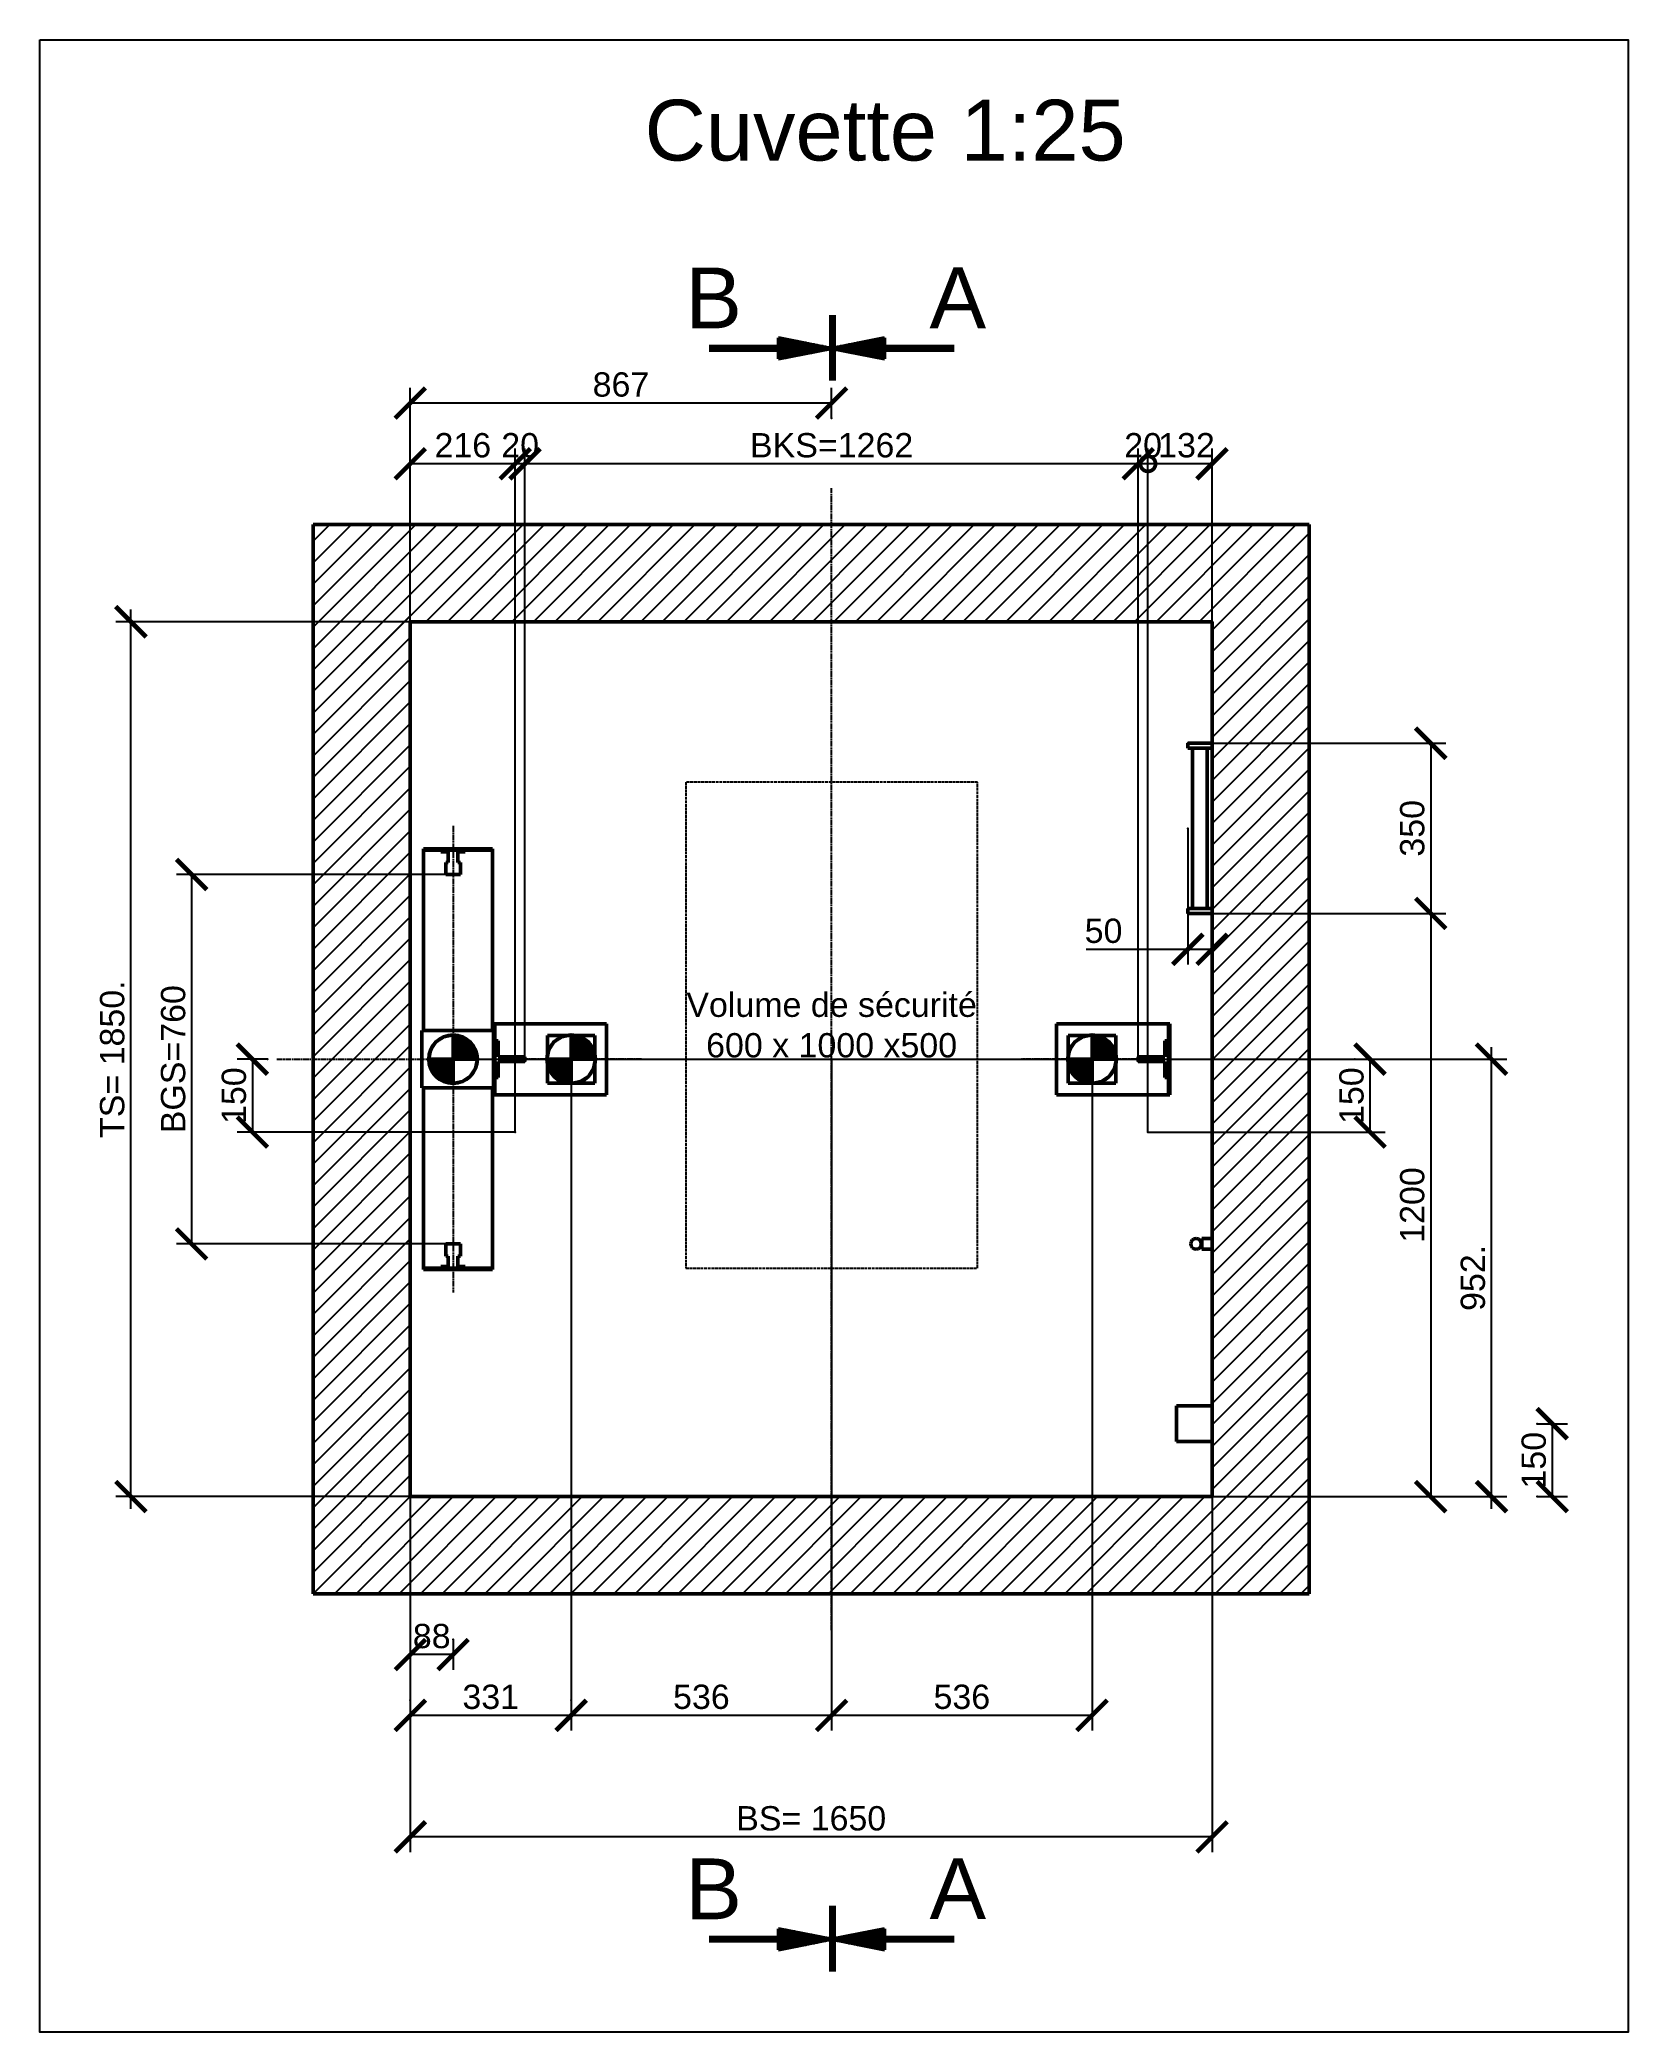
# Model space of a CAD drawing. Header units: millimetres. Extents: x -1795 to 75982, y -13206 to 25154.
# Drawn here: x 37338 to 40607, y -125 to 3974 of the extents above; entities that cross this region are included whole.
import ezdxf

# ---------------------------------------------------------------- set-up
doc = ezdxf.new("R2010")
doc.units = ezdxf.units.MM
doc.linetypes.add('AM_ISO02W050', pattern=[7.5, 6, -1.5])
doc.linetypes.add('AM_ISO08W050', pattern=[18, 12, -1.5, 3, -1.5])
for name, color, linetype, lineweight in [('AM_0', 7, 'Continuous', 50), ('AM_5', 3, 'Continuous', 25), ('AM_6', 2, 'Continuous', 35), ('LDBuffer-AM_0', 7, 'Continuous', 50), ('LDBuffer-AM_6', 2, 'Continuous', 35), ('LDBuffer-AM_7', 4, 'AM_ISO08W050', 25), ('LDCar-AM_0', 7, 'Continuous', 50), ('LDCar-AM_6', 2, 'Continuous', 35), ('LDCar-AM_7', 4, 'AM_ISO08W050', 25), ('LDElectricalComponents-AM_0', 7, 'Continuous', 50), ('LDElectricalComponents-AM_6', 2, 'Continuous', 35), ('LDGuides-AM_0', 7, 'Continuous', 50), ('LDGuides-AM_6', 2, 'Continuous', 35), ('LDRefugeSpace-AM_3', 6, 'AM_ISO02W050', 25), ('LDRefugeSpace-AM_6', 2, 'Continuous', 35), ('LDShaft-AM_0', 7, 'Continuous', 50), ('LDShaft-AM_5', 3, 'Continuous', 25), ('LDShaft-AM_6', 2, 'Continuous', 35), ('LDShaft-AM_7', 4, 'AM_ISO08W050', 25), ('LDShaft-AM_8', 1, 'Continuous', 25)]:
    doc.layers.add(name, color=color, linetype=linetype, lineweight=lineweight)
doc.layers.add('AM_VIEWS', color=1, linetype='Continuous', lineweight=25, plot=False)
doc.styles.add('LD', font='ARIALUNI.TTF')
doc.styles.get("Standard").update_dxf_attribs({"font": 'ARIALUNI.TTF'})
doc.dimstyles.new('LIFT', dxfattribs={"dimtxt": 2.5, "dimasz": 2.5, "dimexe": 1.25, "dimexo": 0, "dimgap": 0.5, "dimtad": 1, "dimdec": 0, "dimzin": 1, "dimdsep": 46, "dimtxsty": 'LD', "dimblk": 'ARCHTICK', "dimcen": 0, "dimdle": 1, "dimclrd": 3, "dimclre": 3, "dimclrt": 4, "dimadec": 0, "dimazin": 0, "dimtp": 0.1, "dimtm": 0.1, "dimtfac": 0.71, "dimtdec": 0, "dimtix": 1, "dimtmove": 0, "dimatfit": 3, "dimfxl": 1, "dimtolj": 1, "dimarcsym": 0})

msp = doc.modelspace()

# ---------------------------------------------------------------- texts
at = {"layer": 'LDShaft-AM_0', "style": 'LD'}
for s, insert, char_height, attachment_point in [('\\fArial Unicode MS|b0|i0|u0;\\C256;Cuvette 1:25', (39077.8, 3724), 125, 8), ('\\fArial Unicode MS|b0|i0|u0;\\C256;Volume de sécurité\\P600 x 1000 x500 ', (38967.6, 1946.8), 50, 5)]:
    msp.add_mtext(s, dxfattribs=dict(at, insert=insert, char_height=char_height, attachment_point=attachment_point))

# ---------------------------------------------------------------- blocks, each defined once
blk = doc.blocks.new('LD_20150423131208_00000076')
at = {"layer": 'LDShaft-AM_0'}
for p, q in [((0, 2000), (-200, 2000)), ((-200, 2000), (-200, -200)), ((1650, 2000), (0, 2000)), ((1757.5, 2000), (1650, 2000)), ((1782.5, 2000), (1757.5, 2000)), ((1850, 2000), (1782.5, 2000)), ((1850, 1820), (1850, 2000)), ((1850, -200), (1850, 1820)), ((0, 1800), (0, 0)), ((0, 1800), (1650, 1800)), ((0, 0), (0, 1800)), ((1650, 1550), (1650, 1800)), ((1650, 1800), (1650, 0)), ((1650, 1210), (1650, 1540)), ((1650, 531), (1650, 1200)), ((1650, 186.5), (1650, 509)), ((1650, 0), (1650, 113.5)), ((0, 0), (1650, 0)), ((1650, 0), (0, 0)), ((-200, -200), (0, -200)), ((0, -200), (1650, -200)), ((1650, -200), (1757.5, -200)), ((1757.5, -200), (1850, -200))]:
    blk.add_line(p, q, dxfattribs=at)
blk = doc.blocks.new('_ArchTick')
at = {"color": 0, "linetype": 'ByBlock', "const_width": 0.15}
blk.add_lwpolyline([(-0.5, -0.5), (0.5, 0.5)], dxfattribs=at)
blk = doc.blocks.new('*D299')
at = {"layer": 'LDShaft-AM_5', "color": 3, "transparency": 16777216}
for p, q in [((38188.6, 2256.8), (37619.4, 2256.8)), ((37650.6, 2256.8), (37650.6, 1496.8)), ((38188.6, 1496.8), (37619.4, 1496.8))]:
    blk.add_line(p, q, dxfattribs=at)
for p in [(38188.4, 2256.8), (38188.4, 1496.8)]:
    blk.add_point(p, dxfattribs=at)
at = {"layer": 'LDShaft-AM_5', "color": 3, "transparency": 16777216, "xscale": 62.5, "yscale": 62.5, "zscale": 62.5}
for p, rotation in [((37650.6, 2256.8), 90), ((37650.6, 1496.8), 270)]:
    blk.add_blockref('_ArchTick', p, dxfattribs=dict(at, rotation=rotation))
at = {"layer": 'LDShaft-AM_5', "color": 4, "transparency": 16777216, "insert": (37638.1, 1876.8), "char_height": 50, "attachment_point": 8, "rotation": 90, "style": 'LD'}
blk.add_mtext('BGS=760', dxfattribs=at)
blk = doc.blocks.new('LD_20150423131208_00000077')
at = {"layer": 'LDGuides-AM_0'}
for p, q in [((0, 25), (-25, 25)), ((-25, 25), (-25, 21.5)), ((-25, 21.5), (-10, 21.5)), ((-10, 0), (-15, 0)), ((-15, 0), (-15, -25)), ((-10, 21.5), (-10, 0)), ((25, 25), (0, 25)), ((10, 21.5), (25, 21.5)), ((10, 0), (10, 21.5)), ((15, 0), (10, 0)), ((15, -25), (15, 0)), ((25, 21.5), (25, 25)), ((-15, -25), (15, -25))]:
    blk.add_line(p, q, dxfattribs=at)
blk = doc.blocks.new('LD_20150423131208_00000078')
at = {"layer": 'LDGuides-AM_0'}
for p, q in [((15, 25), (-15, 25)), ((-15, 25), (-15, 0)), ((-15, 0), (-10, 0)), ((-10, 0), (-10, -21.5)), ((10, 0), (15, 0)), ((10, -21.5), (10, 0)), ((15, 0), (15, 25)), ((-10, -21.5), (-25, -21.5)), ((-25, -21.5), (-25, -25)), ((-25, -25), (0, -25)), ((0, -25), (25, -25)), ((25, -21.5), (10, -21.5)), ((25, -25), (25, -21.5))]:
    blk.add_line(p, q, dxfattribs=at)
blk = doc.blocks.new('LD_20150423131208_00000079')
at = {"layer": 'LDCar-AM_7'}
blk.add_line((0, 480), (0, -480), dxfattribs=at)
blk = doc.blocks.new('LD_20150423131208_0000007A')
at = {"layer": 'LDBuffer-AM_0'}
for p, q in [((-19.1, 46.2), (-35.4, 35.4)), ((0, 50), (-19.1, 46.2)), ((19.1, 46.2), (0, 50)), ((35.4, 35.4), (19.1, 46.2)), ((-46.2, 19.1), (-50, 0)), ((-35.4, 35.4), (-46.2, 19.1)), ((46.2, 19.1), (35.4, 35.4)), ((50, 0), (46.2, 19.1)), ((46.2, -19.1), (50, 0)), ((-50, 0), (-46.2, -19.1)), ((-46.2, -19.1), (-35.4, -35.4)), ((-35.4, -35.4), (-19.1, -46.2)), ((19.1, -46.2), (35.4, -35.4)), ((35.4, -35.4), (46.2, -19.1)), ((-19.1, -46.2), (0, -50)), ((0, -50), (19.1, -46.2))]:
    blk.add_line(p, q, dxfattribs=at)
blk = doc.blocks.new('LD_FORCE_TOP')
for p, q in [((0, 50), (0, -50)), ((0, 44.2), (5.5, 49.7)), ((0, 35.4), (12.9, 48.3)), ((0, 26.5), (19.5, 46)), ((0, 17.7), (25.4, 43.1)), ((-50, 0), (50, 0)), ((-49.7, -5.5), (-44.2, 0)), ((-48.3, -12.9), (-35.4, 0)), ((-46, -19.5), (-26.5, 0)), ((-43.1, -25.4), (-17.7, 0)), ((-39.5, -30.7), (-8.8, 0)), ((0, 8.8), (30.7, 39.5)), ((0, 0), (35.4, 35.4)), ((8.8, 0), (39.5, 30.7)), ((17.7, 0), (43.1, 25.4)), ((26.5, 0), (46, 19.5)), ((35.4, 0), (48.3, 12.9)), ((44.2, 0), (49.7, 5.5)), ((-35.4, -35.4), (0, 0)), ((-30.7, -39.5), (0, -8.8)), ((-25.4, -43.1), (0, -17.7)), ((-19.5, -46), (0, -26.5)), ((-12.9, -48.3), (0, -35.4)), ((-5.5, -49.7), (0, -44.2))]:
    blk.add_line(p, q)
blk.add_circle((0, 0), 50)
blk.add_solid([(0, 0), (0, 0), (0, 0)])
blk = doc.blocks.new('LD_20150423131208_0000007B')
at = {"layer": 'LDCar-AM_0'}
blk.add_blockref('LD_FORCE_TOP', (0, 0), dxfattribs=at)
blk = doc.blocks.new('*D305')
at = {"layer": 'LDShaft-AM_5', "color": 3, "transparency": 16777216}
for p, q in [((38100.6, 1876.8), (38100.6, 620.5)), ((38188.6, 683), (38188.6, 620.5)), ((38188.6, 651.8), (38100.6, 651.8))]:
    blk.add_line(p, q, dxfattribs=at)
for p in [(38100.6, 1876.5), (38188.6, 682.8)]:
    blk.add_point(p, dxfattribs=at)
at = {"layer": 'LDShaft-AM_5', "color": 3, "transparency": 16777216, "xscale": 62.5, "yscale": 62.5, "zscale": 62.5}
blk.add_blockref('_ArchTick', (38100.6, 651.8), dxfattribs=at)
at = {"layer": 'LDShaft-AM_5', "color": 3, "transparency": 16777216, "xscale": 62.5, "yscale": 62.5, "zscale": 62.5, "rotation": 180}
blk.add_blockref('_ArchTick', (38188.6, 651.8), dxfattribs=at)
at = {"layer": 'LDShaft-AM_5', "color": 4, "transparency": 16777216, "insert": (38144.6, 664.3), "char_height": 50, "attachment_point": 8, "style": 'LD'}
blk.add_mtext('88', dxfattribs=at)
blk = doc.blocks.new('LD_20150423131208_0000007C')
at = {"layer": 'LDBuffer-AM_0'}
for p, q in [((-61, 433), (-61, 430)), ((81, 433), (-61, 433)), ((-61, 430), (-61, 59)), ((-25, 430), (-61, 430)), ((-61, 430), (81, 430)), ((81, 430), (25, 430)), ((81, 430), (81, 433)), ((81, 59), (81, 430)), ((83, 59), (-64, 59)), ((-64, 59), (-64, -59)), ((83, -59), (83, 59)), ((-64, -59), (83, -59)), ((-61, -59), (-61, -430)), ((81, -430), (81, -59)), ((-61, -430), (-61, -433)), ((81, -430), (-61, -430)), ((-61, -430), (-25, -430)), ((-61, -433), (81, -433)), ((25, -430), (81, -430)), ((81, -433), (81, -430))]:
    blk.add_line(p, q, dxfattribs=at)
blk = doc.blocks.new('LD_20150423131208_0000007D')
at = {"layer": 'LDRefugeSpace-AM_3'}
for p, q in [((-300, 500), (-300, -500)), ((300, 500), (-300, 500)), ((300, -500), (300, 500)), ((-300, -500), (300, -500))]:
    blk.add_line(p, q, dxfattribs=at)
blk = doc.blocks.new('*D308')
at = {"layer": 'LDShaft-AM_5', "color": 3, "transparency": 16777216}
for p, q in [((38100.6, 976.8), (38100.6, 245.5)), ((39750.6, 976.8), (39750.6, 245.5)), ((39750.6, 276.8), (38100.6, 276.8))]:
    blk.add_line(p, q, dxfattribs=at)
for p in [(38100.6, 976.5), (39750.6, 976.5)]:
    blk.add_point(p, dxfattribs=at)
at = {"layer": 'LDShaft-AM_5', "color": 3, "transparency": 16777216, "xscale": 62.5, "yscale": 62.5, "zscale": 62.5, "rotation": 180}
blk.add_blockref('_ArchTick', (38100.6, 276.8), dxfattribs=at)
at = {"layer": 'LDShaft-AM_5', "color": 3, "transparency": 16777216, "xscale": 62.5, "yscale": 62.5, "zscale": 62.5}
blk.add_blockref('_ArchTick', (39750.6, 276.8), dxfattribs=at)
at = {"layer": 'LDShaft-AM_5', "color": 4, "transparency": 16777216, "insert": (38925.6, 289.3), "char_height": 50, "attachment_point": 8, "style": 'LD'}
blk.add_mtext('BS= 1650', dxfattribs=at)
blk = doc.blocks.new('*D309')
at = {"layer": 'Defpoints', "color": 0, "transparency": 16777216}
for p in [(37525.6, 2776.8), (38100.6, 2776.8), (38100.6, 976.8)]:
    blk.add_point(p, dxfattribs=at)
at = {"layer": 'LDShaft-AM_5', "color": 3, "lineweight": -2, "transparency": 16777216}
for p, q in [((37525.6, 951.8), (37525.6, 2801.8)), ((38100.6, 2776.8), (37494.4, 2776.8)), ((38100.6, 976.8), (37494.4, 976.8))]:
    blk.add_line(p, q, dxfattribs=at)
at = {"layer": 'LDShaft-AM_5', "color": 3, "lineweight": -2, "transparency": 16777216, "xscale": 62.5, "yscale": 62.5, "zscale": 62.5}
for p, rotation in [((37525.6, 2776.8), 90), ((37525.6, 976.8), 270)]:
    blk.add_blockref('_ArchTick', p, dxfattribs=dict(at, rotation=rotation))
at = {"layer": 'LDShaft-AM_5', "color": 4, "transparency": 16777216, "insert": (37487.3, 1876.8), "char_height": 50, "attachment_point": 5, "rotation": 90, "style": 'LD'}
blk.add_mtext('\\A1;TS= 1850.', dxfattribs=at)
blk = doc.blocks.new('LD_20150423131208_0000007E')
at = {"layer": 'LDBuffer-AM_0'}
for p, q in [((0, 175), (0, 165)), ((50, 175), (0, 175)), ((0, 165), (50, 165)), ((40, 165), (10, 165)), ((10, 165), (10, -165)), ((40, -165), (40, 165)), ((50, 165), (50, 175)), ((0, -165), (0, -175)), ((50, -165), (0, -165)), ((0, -175), (50, -175)), ((10, -165), (40, -165)), ((50, -175), (50, -165))]:
    blk.add_line(p, q, dxfattribs=at)
blk = doc.blocks.new('*D311')
at = {"layer": 'LDShaft-AM_5', "color": 3, "transparency": 16777216}
for p, q in [((39700.6, 2176.8), (40231.9, 2176.8)), ((40200.6, 2176.8), (40200.6, 976.8)), ((39700.6, 976.8), (40231.9, 976.8))]:
    blk.add_line(p, q, dxfattribs=at)
for p in [(39700.9, 2176.8), (39700.9, 976.8)]:
    blk.add_point(p, dxfattribs=at)
at = {"layer": 'LDShaft-AM_5', "color": 3, "transparency": 16777216, "xscale": 62.5, "yscale": 62.5, "zscale": 62.5}
for p, rotation in [((40200.6, 2176.8), 90), ((40200.6, 976.8), 270)]:
    blk.add_blockref('_ArchTick', p, dxfattribs=dict(at, rotation=rotation))
at = {"layer": 'LDShaft-AM_5', "color": 4, "transparency": 16777216, "insert": (40188.1, 1576.8), "char_height": 50, "attachment_point": 8, "rotation": 90, "style": 'LD'}
blk.add_mtext('1200', dxfattribs=at)
blk = doc.blocks.new('*D312')
at = {"layer": 'LDShaft-AM_5', "color": 3, "transparency": 16777216}
for p, q in [((39700.6, 2526.8), (40231.9, 2526.8)), ((40200.6, 2526.8), (40200.6, 2176.8)), ((39700.6, 2176.8), (40231.9, 2176.8))]:
    blk.add_line(p, q, dxfattribs=at)
for p in [(39700.9, 2526.8), (39700.9, 2176.8)]:
    blk.add_point(p, dxfattribs=at)
at = {"layer": 'LDShaft-AM_5', "color": 3, "transparency": 16777216, "xscale": 62.5, "yscale": 62.5, "zscale": 62.5}
for p, rotation in [((40200.6, 2526.8), 90), ((40200.6, 2176.8), 270)]:
    blk.add_blockref('_ArchTick', p, dxfattribs=dict(at, rotation=rotation))
at = {"layer": 'LDShaft-AM_5', "color": 4, "transparency": 16777216, "insert": (40188.1, 2351.8), "char_height": 50, "attachment_point": 8, "rotation": 90, "style": 'LD'}
blk.add_mtext('350', dxfattribs=at)
blk = doc.blocks.new('*D313')
at = {"layer": 'LDShaft-AM_5', "color": 3, "transparency": 16777216}
for p, q in [((39700.6, 2351.8), (39700.6, 2071.6)), ((39750.6, 2351.8), (39750.6, 2071.6)), ((39700.6, 2102.8), (39491.5, 2102.8)), ((39750.6, 2102.8), (39700.6, 2102.8))]:
    blk.add_line(p, q, dxfattribs=at)
for p in [(39700.6, 2351.5), (39750.6, 2351.5)]:
    blk.add_point(p, dxfattribs=at)
at = {"layer": 'LDShaft-AM_5', "color": 3, "transparency": 16777216, "xscale": 62.5, "yscale": 62.5, "zscale": 62.5}
blk.add_blockref('_ArchTick', (39700.6, 2102.8), dxfattribs=at)
at = {"layer": 'LDShaft-AM_5', "color": 3, "transparency": 16777216, "xscale": 62.5, "yscale": 62.5, "zscale": 62.5, "rotation": 180}
blk.add_blockref('_ArchTick', (39750.6, 2102.8), dxfattribs=at)
at = {"layer": 'LDShaft-AM_5', "color": 4, "transparency": 16777216, "insert": (39527.3, 2115.3), "char_height": 50, "attachment_point": 8, "style": 'LD'}
blk.add_mtext('50', dxfattribs=at)
blk = doc.blocks.new('LD_20150423131208_0000007F')
at = {"layer": 'LDShaft-AM_7'}
for p, q in [((0, -1175), (0, 1175)), ((-1142, 0), (1058, 0))]:
    blk.add_line(p, q, dxfattribs=at)
blk = doc.blocks.new('*D315')
at = {"layer": 'Defpoints', "color": 0, "transparency": 16777216}
for p in [(38967.6, 1876.8), (40325.6, 1876.8), (38967.6, 976.8)]:
    blk.add_point(p, dxfattribs=at)
at = {"layer": 'LDShaft-AM_5', "color": 3, "lineweight": -2, "transparency": 16777216}
for p, q in [((40325.6, 951.8), (40325.6, 1901.8)), ((38967.6, 1876.8), (40356.9, 1876.8)), ((38967.6, 976.8), (40356.9, 976.8))]:
    blk.add_line(p, q, dxfattribs=at)
at = {"layer": 'LDShaft-AM_5', "color": 3, "lineweight": -2, "transparency": 16777216, "xscale": 62.5, "yscale": 62.5, "zscale": 62.5}
for p, rotation in [((40325.6, 1876.8), 90), ((40325.6, 976.8), 270)]:
    blk.add_blockref('_ArchTick', p, dxfattribs=dict(at, rotation=rotation))
at = {"layer": 'LDShaft-AM_5', "color": 4, "transparency": 16777216, "insert": (40287.6, 1426.8), "char_height": 50, "attachment_point": 5, "rotation": 90, "style": 'LD'}
blk.add_mtext('\\A1;952.', dxfattribs=at)
blk = doc.blocks.new('LD_20150423131208_00000080')
at = {"layer": 'LDElectricalComponents-AM_0'}
for p, q in [((-43.2, 4.2), (-44, 0)), ((-44, 0), (-43.2, -4.2)), ((-40.8, 7.8), (-43.2, 4.2)), ((-37.2, 10.2), (-40.8, 7.8)), ((-33, 11), (-37.2, 10.2)), ((-28.8, 10.2), (-33, 11)), ((-25.2, 7.8), (-28.8, 10.2)), ((-22.8, 4.2), (-25.2, 7.8)), ((-22, 0), (-22.8, 4.2)), ((-22.8, -4.2), (-22, 0)), ((0, 11), (-21, 11)), ((-21, 11), (-21, -11)), ((0, -11), (0, 11)), ((-43.2, -4.2), (-40.8, -7.8)), ((-40.8, -7.8), (-37.2, -10.2)), ((-37.2, -10.2), (-33, -11)), ((-33, -11), (-28.8, -10.2)), ((-28.8, -10.2), (-25.2, -7.8)), ((-25.2, -7.8), (-22.8, -4.2)), ((-21, -11), (0, -11))]:
    blk.add_line(p, q, dxfattribs=at)
blk = doc.blocks.new('LD_20150423131208_00000081')
at = {"layer": 'LDGuides-AM_0'}
for p, q in [((24, 5), (-31, 5)), ((-31, 5), (-31, -5)), ((31, 37.5), (24, 37.5)), ((24, 37.5), (24, 5)), ((31, -37.5), (31, 37.5)), ((-31, -5), (24, -5)), ((24, -5), (24, -37.5)), ((24, -37.5), (31, -37.5))]:
    blk.add_line(p, q, dxfattribs=at)
blk = doc.blocks.new('LD_20150423131208_00000082')
at = {"layer": 'LDCar-AM_7'}
blk.add_line((-737, 0), (737, 0), dxfattribs=at)
blk = doc.blocks.new('LD_20150423131208_00000083')
at = {"layer": 'LDBuffer-AM_0'}
for p, q in [((-5, 49), (-49, 49)), ((-49, 49), (-49, 5)), ((-19.1, 46.2), (-35.4, 35.4)), ((0, 50), (-19.1, 46.2)), ((19.1, 46.2), (0, 50)), ((49, 49), (5, 49)), ((35.4, 35.4), (19.1, 46.2)), ((49, 5), (49, 49)), ((-46.2, 19.1), (-50, 0)), ((-50, 0), (-46.2, -19.1)), ((-35.4, 35.4), (-46.2, 19.1)), ((46.2, 19.1), (35.4, 35.4)), ((50, 0), (46.2, 19.1)), ((46.2, -19.1), (50, 0)), ((-49, -5), (-49, -49)), ((-46.2, -19.1), (-35.4, -35.4)), ((-35.4, -35.4), (-19.1, -46.2)), ((19.1, -46.2), (35.4, -35.4)), ((35.4, -35.4), (46.2, -19.1)), ((49, -49), (49, -5)), ((-49, -49), (-5, -49)), ((-19.1, -46.2), (0, -50)), ((0, -50), (19.1, -46.2)), ((5, -49), (49, -49))]:
    blk.add_line(p, q, dxfattribs=at)
at = {"layer": 'LDBuffer-AM_7'}
blk.add_line((145, 0), (-145, 0), dxfattribs=at)
blk = doc.blocks.new('LD_20150423131208_00000084')
at = {"layer": 'LDCar-AM_0'}
blk.add_blockref('LD_FORCE_TOP', (0, 0), dxfattribs=at)
blk = doc.blocks.new('*D321')
at = {"layer": 'LDShaft-AM_5', "color": 3, "transparency": 16777216}
for p, q in [((38967.6, 1876.8), (38967.6, 495.5)), ((39503.6, 1876.8), (39503.6, 495.5)), ((39503.6, 526.8), (38967.6, 526.8))]:
    blk.add_line(p, q, dxfattribs=at)
for p in [(38967.6, 1876.5), (39503.6, 1876.5)]:
    blk.add_point(p, dxfattribs=at)
at = {"layer": 'LDShaft-AM_5', "color": 3, "transparency": 16777216, "xscale": 62.5, "yscale": 62.5, "zscale": 62.5, "rotation": 180}
blk.add_blockref('_ArchTick', (38967.6, 526.8), dxfattribs=at)
at = {"layer": 'LDShaft-AM_5', "color": 3, "transparency": 16777216, "xscale": 62.5, "yscale": 62.5, "zscale": 62.5}
blk.add_blockref('_ArchTick', (39503.6, 526.8), dxfattribs=at)
at = {"layer": 'LDShaft-AM_5', "color": 4, "transparency": 16777216, "insert": (39235.6, 539.3), "char_height": 50, "attachment_point": 8, "style": 'LD'}
blk.add_mtext('536', dxfattribs=at)
blk = doc.blocks.new('LD_20150423131208_00000085')
at = {"layer": 'LDBuffer-AM_0'}
for p, q in [((-693, 73), (-696, 73)), ((-696, 73), (-696, -73)), ((-693, -73), (-693, 73)), ((-463, 73), (-693, 73)), ((-693, 73), (-693, 37.5)), ((-463, -73), (-463, 73)), ((693, 73), (463, 73)), ((463, 73), (463, -73)), ((696, 73), (693, 73)), ((693, 73), (693, -73)), ((693, 37.5), (693, 73)), ((696, -73), (696, 73)), ((-693, -37.5), (-693, -73)), ((693, -73), (693, -37.5)), ((-696, -73), (-693, -73)), ((-693, -73), (-463, -73)), ((463, -73), (693, -73)), ((693, -73), (696, -73))]:
    blk.add_line(p, q, dxfattribs=at)
blk = doc.blocks.new('*D323')
at = {"layer": 'LDShaft-AM_5', "color": 3, "transparency": 16777216}
for p, q in [((38336.6, 1876.8), (38336.6, 3133)), ((39598.6, 1876.8), (39598.6, 3133)), ((39598.6, 3101.8), (38336.6, 3101.8))]:
    blk.add_line(p, q, dxfattribs=at)
for p in [(38336.6, 1877), (39598.6, 1877)]:
    blk.add_point(p, dxfattribs=at)
at = {"layer": 'LDShaft-AM_5', "color": 3, "transparency": 16777216, "xscale": 62.5, "yscale": 62.5, "zscale": 62.5, "rotation": 180}
blk.add_blockref('_ArchTick', (38336.6, 3101.8), dxfattribs=at)
at = {"layer": 'LDShaft-AM_5', "color": 3, "transparency": 16777216, "xscale": 62.5, "yscale": 62.5, "zscale": 62.5}
blk.add_blockref('_ArchTick', (39598.6, 3101.8), dxfattribs=at)
at = {"layer": 'LDShaft-AM_5', "color": 4, "transparency": 16777216, "insert": (38967.6, 3114.3), "char_height": 50, "attachment_point": 8, "style": 'LD'}
blk.add_mtext('BKS=1262', dxfattribs=at)
blk = doc.blocks.new('LD_20150423131208_00000086')
at = {"layer": 'LDGuides-AM_0'}
for p, q in [((-24, 37.5), (-31, 37.5)), ((-31, 37.5), (-31, -37.5)), ((-24, 5), (-24, 37.5)), ((31, 5), (-24, 5)), ((31, -5), (31, 5)), ((-31, -37.5), (-24, -37.5)), ((-24, -5), (31, -5)), ((-24, -37.5), (-24, -5))]:
    blk.add_line(p, q, dxfattribs=at)
blk = doc.blocks.new('LD_20150423131208_00000087')
at = {"layer": 'LDBuffer-AM_0'}
for p, q in [((-5, 49), (-49, 49)), ((-49, 49), (-49, 5)), ((-19.1, 46.2), (-35.4, 35.4)), ((0, 50), (-19.1, 46.2)), ((19.1, 46.2), (0, 50)), ((49, 49), (5, 49)), ((35.4, 35.4), (19.1, 46.2)), ((49, 5), (49, 49)), ((-46.2, 19.1), (-50, 0)), ((-50, 0), (-46.2, -19.1)), ((-35.4, 35.4), (-46.2, 19.1)), ((46.2, 19.1), (35.4, 35.4)), ((50, 0), (46.2, 19.1)), ((46.2, -19.1), (50, 0)), ((-49, -5), (-49, -49)), ((-46.2, -19.1), (-35.4, -35.4)), ((-35.4, -35.4), (-19.1, -46.2)), ((19.1, -46.2), (35.4, -35.4)), ((35.4, -35.4), (46.2, -19.1)), ((49, -49), (49, -5)), ((-49, -49), (-5, -49)), ((-19.1, -46.2), (0, -50)), ((0, -50), (19.1, -46.2)), ((5, -49), (49, -49))]:
    blk.add_line(p, q, dxfattribs=at)
at = {"layer": 'LDBuffer-AM_7'}
blk.add_line((145, 0), (-145, 0), dxfattribs=at)
blk = doc.blocks.new('LD_20150423131208_00000088')
at = {"layer": 'LDCar-AM_0'}
blk.add_blockref('LD_FORCE_TOP', (0, 0), dxfattribs=at)
blk = doc.blocks.new('*D327')
at = {"layer": 'LDShaft-AM_5', "color": 3, "transparency": 16777216}
for p, q in [((38100.6, 558), (38100.6, 495.5)), ((38431.6, 558), (38431.6, 495.5)), ((38431.6, 526.8), (38100.6, 526.8))]:
    blk.add_line(p, q, dxfattribs=at)
for p in [(38100.6, 557.8), (38431.6, 557.8)]:
    blk.add_point(p, dxfattribs=at)
at = {"layer": 'LDShaft-AM_5', "color": 3, "transparency": 16777216, "xscale": 62.5, "yscale": 62.5, "zscale": 62.5, "rotation": 180}
blk.add_blockref('_ArchTick', (38100.6, 526.8), dxfattribs=at)
at = {"layer": 'LDShaft-AM_5', "color": 3, "transparency": 16777216, "xscale": 62.5, "yscale": 62.5, "zscale": 62.5}
blk.add_blockref('_ArchTick', (38431.6, 526.8), dxfattribs=at)
at = {"layer": 'LDShaft-AM_5', "color": 4, "transparency": 16777216, "insert": (38266.1, 539.3), "char_height": 50, "attachment_point": 8, "style": 'LD'}
blk.add_mtext('331', dxfattribs=at)
blk = doc.blocks.new('*D328')
at = {"layer": 'LDShaft-AM_5', "color": 3, "transparency": 16777216}
for p, q in [((38431.6, 1876.8), (38431.6, 495.5)), ((38967.6, 1876.8), (38967.6, 495.5)), ((38967.6, 526.8), (38431.6, 526.8))]:
    blk.add_line(p, q, dxfattribs=at)
for p in [(38431.6, 1876.5), (38967.6, 1876.5)]:
    blk.add_point(p, dxfattribs=at)
at = {"layer": 'LDShaft-AM_5', "color": 3, "transparency": 16777216, "xscale": 62.5, "yscale": 62.5, "zscale": 62.5, "rotation": 180}
blk.add_blockref('_ArchTick', (38431.6, 526.8), dxfattribs=at)
at = {"layer": 'LDShaft-AM_5', "color": 3, "transparency": 16777216, "xscale": 62.5, "yscale": 62.5, "zscale": 62.5}
blk.add_blockref('_ArchTick', (38967.6, 526.8), dxfattribs=at)
at = {"layer": 'LDShaft-AM_5', "color": 4, "transparency": 16777216, "insert": (38699.6, 539.3), "char_height": 50, "attachment_point": 8, "style": 'LD'}
blk.add_mtext('536', dxfattribs=at)
blk = doc.blocks.new('*D330')
at = {"layer": 'AM_5', "color": 3, "transparency": 16777216}
for p, q in [((37806.9, 1876.8), (37744.4, 1876.8)), ((37775.6, 1876.8), (37775.6, 1726.8)), ((38316.6, 1726.8), (37744.4, 1726.8))]:
    blk.add_line(p, q, dxfattribs=at)
for p in [(37806.6, 1876.8), (38316.4, 1726.8)]:
    blk.add_point(p, dxfattribs=at)
at = {"layer": 'AM_5', "color": 3, "transparency": 16777216, "xscale": 62.5, "yscale": 62.5, "zscale": 62.5}
for p, rotation in [((37775.6, 1876.8), 270), ((37775.6, 1726.8), 90)]:
    blk.add_blockref('_ArchTick', p, dxfattribs=dict(at, rotation=rotation))
at = {"layer": 'AM_5', "color": 4, "transparency": 16777216, "insert": (37763.1, 1801.8), "char_height": 50, "attachment_point": 8, "rotation": 90, "style": 'LD'}
blk.add_mtext('150', dxfattribs=at)
blk = doc.blocks.new('*D331')
at = {"layer": 'AM_5', "color": 3, "transparency": 16777216}
for p, q in [((40044.4, 1876.8), (40106.9, 1876.8)), ((40075.6, 1876.8), (40075.6, 1726.8)), ((39618.6, 1726.8), (40106.9, 1726.8))]:
    blk.add_line(p, q, dxfattribs=at)
for p in [(40044.6, 1876.8), (39618.9, 1726.8)]:
    blk.add_point(p, dxfattribs=at)
at = {"layer": 'AM_5', "color": 3, "transparency": 16777216, "xscale": 62.5, "yscale": 62.5, "zscale": 62.5}
for p, rotation in [((40075.6, 1876.8), 270), ((40075.6, 1726.8), 90)]:
    blk.add_blockref('_ArchTick', p, dxfattribs=dict(at, rotation=rotation))
at = {"layer": 'AM_5', "color": 4, "transparency": 16777216, "insert": (40063.1, 1801.8), "char_height": 50, "attachment_point": 8, "rotation": 90, "style": 'LD'}
blk.add_mtext('150', dxfattribs=at)
blk = doc.blocks.new('*D332')
at = {"layer": 'AM_5', "color": 3, "transparency": 16777216}
for p, q in [((38316.6, 1726.8), (38316.6, 3133)), ((38336.6, 1871.8), (38336.6, 3133)), ((38336.6, 3101.8), (38316.6, 3101.8))]:
    blk.add_line(p, q, dxfattribs=at)
for p in [(38336.6, 1872), (38316.6, 1727)]:
    blk.add_point(p, dxfattribs=at)
at = {"layer": 'AM_5', "color": 4, "transparency": 16777216, "insert": (38326.6, 3114.3), "char_height": 50, "attachment_point": 8, "style": 'LD'}
blk.add_mtext('20', dxfattribs=at)
blk = doc.blocks.new('_NONE')
blk = doc.blocks.new('_DotSmall')
at = {"color": 0, "linetype": 'ByBlock', "const_width": 0.5}
blk.add_lwpolyline([(-0.0625, 0, 1), (0.0625, 0, 1)], format="xyb", close=True, dxfattribs=at)
blk = doc.blocks.new('*D333')
at = {"layer": 'AM_5', "color": 3, "transparency": 16777216}
for p, q in [((39598.6, 1871.8), (39598.6, 3133)), ((39618.6, 1726.8), (39618.6, 3133)), ((39618.6, 3101.8), (39598.6, 3101.8))]:
    blk.add_line(p, q, dxfattribs=at)
for p in [(39598.6, 1872), (39618.6, 1727)]:
    blk.add_point(p, dxfattribs=at)
at = {"layer": 'AM_5', "color": 3, "transparency": 16777216, "xscale": 62.5, "yscale": 62.5, "zscale": 62.5, "rotation": 180}
blk.add_blockref('_DotSmall', (39618.6, 3101.8), dxfattribs=at)
at = {"layer": 'AM_5', "color": 4, "transparency": 16777216, "insert": (39608.6, 3114.3), "char_height": 50, "attachment_point": 8, "style": 'LD'}
blk.add_mtext('20', dxfattribs=at)
blk = doc.blocks.new('*D334')
at = {"layer": 'AM_5', "color": 3, "transparency": 16777216}
for p, q in [((38100.6, 2776.8), (38100.6, 3133)), ((38316.6, 1726.8), (38316.6, 3133)), ((38316.6, 3101.8), (38100.6, 3101.8))]:
    blk.add_line(p, q, dxfattribs=at)
for p in [(38100.6, 2777), (38316.6, 1727)]:
    blk.add_point(p, dxfattribs=at)
at = {"layer": 'AM_5', "color": 3, "transparency": 16777216, "xscale": 62.5, "yscale": 62.5, "zscale": 62.5, "rotation": 180}
blk.add_blockref('_ArchTick', (38100.6, 3101.8), dxfattribs=at)
at = {"layer": 'AM_5', "color": 3, "transparency": 16777216, "xscale": 62.5, "yscale": 62.5, "zscale": 62.5}
blk.add_blockref('_ArchTick', (38316.6, 3101.8), dxfattribs=at)
at = {"layer": 'AM_5', "color": 4, "transparency": 16777216, "insert": (38208.6, 3114.3), "char_height": 50, "attachment_point": 8, "style": 'LD'}
blk.add_mtext('216', dxfattribs=at)
blk = doc.blocks.new('*D335')
at = {"layer": 'AM_5', "color": 3, "transparency": 16777216}
for p, q in [((39618.6, 1726.8), (39618.6, 3133)), ((39750.6, 2776.8), (39750.6, 3133)), ((39750.6, 3101.8), (39618.6, 3101.8))]:
    blk.add_line(p, q, dxfattribs=at)
for p in [(39750.6, 2777), (39618.6, 1727)]:
    blk.add_point(p, dxfattribs=at)
at = {"layer": 'AM_5', "color": 3, "transparency": 16777216, "xscale": 62.5, "yscale": 62.5, "zscale": 62.5}
blk.add_blockref('_DotSmall', (39618.6, 3101.8), dxfattribs=at)
at = {"layer": 'AM_5', "color": 3, "transparency": 16777216, "xscale": 62.5, "yscale": 62.5, "zscale": 62.5, "rotation": 180}
blk.add_blockref('_ArchTick', (39750.6, 3101.8), dxfattribs=at)
at = {"layer": 'AM_5', "color": 4, "transparency": 16777216, "insert": (39698, 3114.3), "char_height": 50, "attachment_point": 8, "style": 'LD'}
blk.add_mtext('132', dxfattribs=at)
blk = doc.blocks.new('*D336')
at = {"layer": 'LDShaft-AM_5', "color": 3, "transparency": 16777216}
for p, q in [((38100.6, 1876.8), (38100.6, 3258)), ((38967.6, 3195.5), (38967.6, 3258)), ((38967.6, 3226.8), (38100.6, 3226.8))]:
    blk.add_line(p, q, dxfattribs=at)
for p in [(38967.6, 3195.8), (38100.6, 1877)]:
    blk.add_point(p, dxfattribs=at)
at = {"layer": 'LDShaft-AM_5', "color": 3, "transparency": 16777216, "xscale": 62.5, "yscale": 62.5, "zscale": 62.5, "rotation": 180}
blk.add_blockref('_ArchTick', (38100.6, 3226.8), dxfattribs=at)
at = {"layer": 'LDShaft-AM_5', "color": 3, "transparency": 16777216, "xscale": 62.5, "yscale": 62.5, "zscale": 62.5}
blk.add_blockref('_ArchTick', (38967.6, 3226.8), dxfattribs=at)
at = {"layer": 'LDShaft-AM_5', "color": 4, "transparency": 16777216, "insert": (38534.1, 3239.3), "char_height": 50, "attachment_point": 8, "style": 'LD'}
blk.add_mtext('867', dxfattribs=at)
blk = doc.blocks.new('LD_20150423131208_0000008A')
at = {"layer": 'AM_0'}
for p, q in [((0, 36.5), (-73, 36.5)), ((-73, 36.5), (-73, -36.5)), ((0, 36.5), (-73, 36.5)), ((-73, 36.5), (-73, -36.5)), ((0, -36.5), (0, 36.5)), ((0, -36.5), (0, 36.5)), ((-73, -36.5), (0, -36.5)), ((-73, -36.5), (0, -36.5))]:
    blk.add_line(p, q, dxfattribs=at)
blk = doc.blocks.new('*D339')
at = {"layer": 'LDShaft-AM_5', "color": 3, "transparency": 16777216}
for p, q in [((40419.4, 1126.8), (40481.9, 1126.8)), ((40450.6, 1126.8), (40450.6, 976.8)), ((40419.4, 976.8), (40481.9, 976.8))]:
    blk.add_line(p, q, dxfattribs=at)
for p in [(40419.6, 1126.8), (40419.6, 976.8)]:
    blk.add_point(p, dxfattribs=at)
at = {"layer": 'LDShaft-AM_5', "color": 3, "transparency": 16777216, "xscale": 62.5, "yscale": 62.5, "zscale": 62.5}
for p, rotation in [((40450.6, 1126.8), 270), ((40450.6, 976.8), 90)]:
    blk.add_blockref('_ArchTick', p, dxfattribs=dict(at, rotation=rotation))
at = {"layer": 'LDShaft-AM_5', "color": 4, "transparency": 16777216, "insert": (40438.1, 1051.8), "char_height": 50, "attachment_point": 8, "rotation": 90, "style": 'LD'}
blk.add_mtext('150', dxfattribs=at)
blk = doc.blocks.new('LD_20150423131208_0000008B')
at = {"layer": 'LDShaft-AM_8'}
for p, q in [((-200, 1612), (188, 2000)), ((-200, 1656.2), (143.8, 2000)), ((-200, 1700.3), (99.7, 2000)), ((-200, 1744.5), (55.5, 2000)), ((-200, 1788.7), (11.3, 2000)), ((-200, 1832.9), (-32.9, 2000)), ((-200, 1877.1), (-77.1, 2000)), ((-200, 1921.3), (-121.3, 2000)), ((-200, 1965.5), (-165.5, 2000)), ((32.2, 1800), (232.2, 2000)), ((76.4, 1800), (276.4, 2000)), ((120.6, 1800), (320.6, 2000)), ((164.8, 1800), (364.8, 2000)), ((209, 1800), (409, 2000)), ((253.2, 1800), (453.2, 2000)), ((297.4, 1800), (497.4, 2000)), ((341.6, 1800), (541.6, 2000)), ((385.8, 1800), (585.8, 2000)), ((430, 1800), (630, 2000)), ((474.2, 1800), (674.2, 2000)), ((518.4, 1800), (718.4, 2000)), ((562.6, 1800), (762.6, 2000)), ((606.8, 1800), (806.8, 2000)), ((651, 1800), (851, 2000)), ((695.1, 1800), (895.1, 2000)), ((739.3, 1800), (939.3, 2000)), ((783.5, 1800), (983.5, 2000)), ((827.7, 1800), (1027.7, 2000)), ((871.9, 1800), (1071.9, 2000)), ((916.1, 1800), (1116.1, 2000)), ((960.3, 1800), (1160.3, 2000)), ((1004.5, 1800), (1204.5, 2000)), ((1048.7, 1800), (1248.7, 2000)), ((1092.9, 1800), (1292.9, 2000)), ((1137.1, 1800), (1337.1, 2000)), ((1181.3, 1800), (1381.3, 2000)), ((1225.5, 1800), (1425.5, 2000)), ((1269.7, 1800), (1469.7, 2000)), ((1313.9, 1800), (1513.9, 2000)), ((1358.1, 1800), (1558.1, 2000)), ((1402.3, 1800), (1602.3, 2000)), ((1446.4, 1800), (1646.4, 2000)), ((1490.6, 1800), (1690.6, 2000)), ((1534.8, 1800), (1734.8, 2000)), ((1579, 1800), (1779, 2000)), ((1623.2, 1800), (1823.2, 2000)), ((1650, 1782.6), (1850, 1982.6)), ((1650, 1738.4), (1850, 1938.4)), ((1650, 1694.2), (1850, 1894.2)), ((1650, 1650), (1850, 1850)), ((1650, 1650), (1850, 1850)), ((-200, 1612), (0, 1812)), ((1650, 1605.8), (1850, 1805.8)), ((-200, 1567.8), (0, 1767.8)), ((-200, 1523.6), (0, 1723.6)), ((1650, 1561.6), (1850, 1761.6)), ((1650, 1517.4), (1850, 1717.4)), ((-200, 1479.4), (0, 1679.4)), ((1650, 1473.2), (1850, 1673.2)), ((-200, 1435.2), (0, 1635.2)), ((1650, 1429), (1850, 1629)), ((-200, 1391), (0, 1591)), ((1650, 1384.8), (1850, 1584.8)), ((-200, 1346.8), (0, 1546.8)), ((1650, 1340.6), (1850, 1540.6)), ((-200, 1302.6), (0, 1502.6)), ((1650, 1296.4), (1850, 1496.4)), ((-200, 1258.4), (0, 1458.4)), ((1650, 1252.3), (1850, 1452.3)), ((-200, 1214.2), (0, 1414.2)), ((1650, 1208.1), (1850, 1408.1)), ((-200, 1170), (0, 1370)), ((1650, 1163.9), (1850, 1363.9)), ((-200, 1125.8), (0, 1325.8)), ((1650, 1119.7), (1850, 1319.7)), ((-200, 1081.6), (0, 1281.6)), ((1650, 1075.5), (1850, 1275.5)), ((-200, 1037.4), (0, 1237.4)), ((1650, 1031.3), (1850, 1231.3)), ((-200, 993.2), (0, 1193.2)), ((-200, 949), (0, 1149)), ((1650, 987.1), (1850, 1187.1)), ((1650, 942.9), (1850, 1142.9)), ((-200, 904.9), (0, 1104.9)), ((1650, 898.7), (1850, 1098.7)), ((-200, 860.7), (0, 1060.7)), ((1650, 854.5), (1850, 1054.5)), ((-200, 816.5), (0, 1016.5)), ((1650, 810.3), (1850, 1010.3)), ((-200, 772.3), (0, 972.3)), ((1650, 766.1), (1850, 966.1)), ((-200, 728.1), (0, 928.1)), ((1650, 721.9), (1850, 921.9)), ((-200, 683.9), (0, 883.9)), ((1650, 677.7), (1850, 877.7)), ((-200, 639.7), (0, 839.7)), ((1650, 633.5), (1850, 833.5)), ((-200, 595.5), (0, 795.5)), ((1650, 589.3), (1850, 789.3)), ((-200, 551.3), (0, 751.3)), ((1650, 545.1), (1850, 745.1)), ((-200, 507.1), (0, 707.1)), ((1650, 501), (1850, 701)), ((-200, 462.9), (0, 662.9)), ((1650, 456.8), (1850, 656.8)), ((-200, 418.7), (0, 618.7)), ((-200, 374.5), (0, 574.5)), ((1650, 412.6), (1850, 612.6)), ((1650, 368.4), (1850, 568.4)), ((-200, 330.3), (0, 530.3)), ((1650, 324.2), (1850, 524.2)), ((-200, 286.1), (0, 486.1)), ((1650, 280), (1850, 480)), ((-200, 241.9), (0, 441.9)), ((1650, 235.8), (1850, 435.8)), ((-200, 197.7), (0, 397.7)), ((1650, 191.6), (1850, 391.6)), ((-200, 153.6), (0, 353.6)), ((1650, 147.4), (1850, 347.4)), ((-200, 109.4), (0, 309.4)), ((1650, 103.2), (1850, 303.2)), ((-200, 65.2), (0, 265.2)), ((1650, 59), (1850, 259)), ((-200, 21), (0, 221)), ((1650, 14.8), (1850, 214.8)), ((-200, -23.2), (0, 176.8)), ((1479.4, -200), (1850, 170.6)), ((-200, -67.4), (0, 132.6)), ((1523.6, -200), (1850, 126.4)), ((-200, -111.6), (0, 88.4)), ((1567.8, -200), (1850, 82.2)), ((-200, -155.8), (0, 44.2)), ((-111.6, -200), (88.4, 0)), ((-23.2, -200), (176.8, 0)), ((21, -200), (221, 0)), ((65.2, -200), (265.2, 0)), ((153.6, -200), (353.6, 0)), ((197.7, -200), (397.7, 0)), ((241.9, -200), (441.9, 0)), ((286.1, -200), (486.1, 0)), ((330.3, -200), (530.3, 0)), ((374.5, -200), (574.5, 0)), ((462.9, -200), (662.9, 0)), ((507.1, -200), (707.1, 0)), ((551.3, -200), (751.3, 0)), ((595.5, -200), (795.5, 0)), ((639.7, -200), (839.7, 0)), ((683.9, -200), (883.9, 0)), ((816.5, -200), (1016.5, 0)), ((860.7, -200), (1060.7, 0)), ((904.9, -200), (1104.9, 0)), ((993.2, -200), (1193.2, 0)), ((1081.6, -200), (1281.6, 0)), ((1125.8, -200), (1325.8, 0)), ((1170, -200), (1370, 0)), ((1214.2, -200), (1414.2, 0)), ((1302.6, -200), (1502.6, 0)), ((1346.8, -200), (1546.8, 0)), ((1391, -200), (1591, 0)), ((1435.2, -200), (1635.2, 0)), ((1612, -200), (1850, 38)), ((-200, -200), (0, 0)), ((-200, -200), (0, 0)), ((-155.8, -200), (44.2, 0)), ((-67.4, -200), (132.6, 0)), ((109.4, -200), (309.4, 0)), ((418.7, -200), (618.7, 0)), ((728.1, -200), (928.1, 0)), ((772.3, -200), (972.3, 0)), ((949, -200), (1149, 0)), ((1037.4, -200), (1237.4, 0)), ((1258.4, -200), (1458.4, 0)), ((1656.2, -200), (1850, -6.2)), ((1700.3, -200), (1850, -50.3)), ((1744.5, -200), (1850, -94.5)), ((1788.7, -200), (1850, -138.7)), ((1832.9, -200), (1850, -182.9))]:
    blk.add_line(p, q, dxfattribs=at)
blk = doc.blocks.new('DWGSECTION_AABB')
for p, q in [((-0.07, -2.65), (-0.07, 2.74)), ((-0.02, -2.65), (-0.02, 2.74)), ((0.03, -2.65), (0.03, 2.74)), ((0.07, -2.65), (0.07, 2.74)), ((0.12, -2.65), (0.12, 2.74)), ((0.16, -2.65), (0.16, 2.74)), ((0.21, -2.65), (0.21, 2.74)), ((-10.08, 0.14), (-0.7, 0.14)), ((-10.08, 0.09), (-0.47, 0.09)), ((-10.08, 0.05), (-0.23, 0.05)), ((-10.08, 0), (0, 0)), ((-4.36, 0.87), (0, 0)), ((-4.36, 0.87), (-4.36, 0)), ((-4.36, 0.84), (-4.21, 0.84)), ((-4.36, 0.79), (-3.98, 0.79)), ((-4.36, 0.74), (-3.74, 0.74)), ((-4.36, 0.7), (-3.51, 0.7)), ((-4.36, 0.65), (-3.27, 0.65)), ((-4.36, 0.6), (-3.04, 0.6)), ((-4.36, 0.56), (-2.81, 0.56)), ((-4.36, 0.51), (-2.57, 0.51)), ((-4.36, 0.46), (-2.34, 0.46)), ((-4.36, 0.42), (-2.1, 0.42)), ((-4.36, 0.37), (-1.87, 0.37)), ((-4.36, 0.33), (-1.64, 0.33)), ((-4.36, 0.28), (-1.4, 0.28)), ((-4.36, 0.23), (-1.17, 0.23)), ((-4.36, 0.19), (-0.94, 0.19)), ((-4.36, 0), (-4.36, -0.87)), ((-4.36, -0.87), (0, 0)), ((4.36, 0.87), (0, 0)), ((4.36, -0.87), (0, 0)), ((10.08, 0), (0, 0)), ((10.08, 0.05), (0.23, 0.05)), ((10.08, 0.09), (0.47, 0.09)), ((10.08, 0.14), (0.7, 0.14)), ((4.36, 0.19), (0.94, 0.19)), ((4.36, 0.23), (1.17, 0.23)), ((4.36, 0.28), (1.4, 0.28)), ((4.36, 0.33), (1.64, 0.33)), ((4.36, 0.37), (1.87, 0.37)), ((4.36, 0.42), (2.1, 0.42)), ((4.36, 0.46), (2.34, 0.46)), ((4.36, 0.51), (2.57, 0.51)), ((4.36, 0.56), (2.81, 0.56)), ((4.36, 0.6), (3.04, 0.6)), ((4.36, 0.65), (3.27, 0.65)), ((4.36, 0.7), (3.51, 0.7)), ((4.36, 0.74), (3.74, 0.74)), ((4.36, 0.87), (4.36, 0)), ((4.36, 0), (4.36, -0.87)), ((-10.08, -0.05), (-0.23, -0.05)), ((-10.08, -0.09), (-0.47, -0.09)), ((-10.08, -0.14), (-0.7, -0.14)), ((-4.36, -0.19), (-0.94, -0.19)), ((-4.36, -0.23), (-1.17, -0.23)), ((-4.36, -0.28), (-1.4, -0.28)), ((-4.36, -0.33), (-1.64, -0.33)), ((-4.36, -0.37), (-1.87, -0.37)), ((-4.36, -0.42), (-2.1, -0.42)), ((-4.36, -0.46), (-2.34, -0.46)), ((-4.36, -0.51), (-2.57, -0.51)), ((-4.36, -0.56), (-2.81, -0.56)), ((-4.36, -0.6), (-3.04, -0.6)), ((-4.36, -0.65), (-3.27, -0.65)), ((-4.36, -0.7), (-3.51, -0.7)), ((-4.36, -0.74), (-3.74, -0.74)), ((-4.36, -0.79), (-3.98, -0.79)), ((-4.36, -0.84), (-4.21, -0.84)), ((10.08, -0.05), (0.23, -0.05)), ((10.08, -0.09), (0.47, -0.09)), ((10.08, -0.14), (0.7, -0.14)), ((4.36, -0.19), (0.94, -0.19)), ((4.36, -0.23), (1.17, -0.23)), ((4.36, -0.28), (1.4, -0.28)), ((4.36, -0.33), (1.64, -0.33)), ((4.36, -0.37), (1.87, -0.37)), ((4.36, -0.42), (2.1, -0.42)), ((4.36, -0.46), (2.34, -0.46)), ((4.36, -0.51), (2.57, -0.51)), ((4.36, -0.56), (2.81, -0.56)), ((4.36, -0.6), (3.04, -0.6)), ((4.36, -0.65), (3.27, -0.65)), ((4.36, -0.7), (3.51, -0.7)), ((4.36, -0.74), (3.74, -0.74)), ((4.36, -0.79), (3.98, -0.79)), ((4.36, -0.84), (4.21, -0.84))]:
    blk.add_line(p, q)
for s, p in [('B', (-12.04, 1.65)), ('A', (8.06, 1.66))]:
    blk.add_text(s, height=5).set_placement(p)

# ---------------------------------------------------------------- dimensions: what is measured, and where the dimension line sits
at = {"layer": 'AM_5'}
for base, p1, p2, override, picture, middle in [((38208.6, 3101.8), (38100.6, 2776.8), (38316.6, 1726.8), {"dimscale": 25, "dimtxt": 2, "dimtix": 1}, '*D334', (38208.6, 3101.8)), ((38326.6, 3101.8), (38316.6, 1726.8), (38336.6, 1871.8), {"dimscale": 25, "dimtxt": 2, "dimblk1": 'NONE', "dimblk2": 'NONE', "dimtix": 1}, '*D332', (38326.6, 3101.8)), ((39608.6, 3101.8), (39598.6, 1871.8), (39618.6, 1726.8), {"dimscale": 25, "dimtxt": 2, "dimblk1": 'NONE', "dimblk2": 'DOTSMALL', "dimsah": 1, "dimtix": 1}, '*D333', (39608.6, 3101.8)), ((39684.6, 3101.8), (39618.6, 1726.8), (39750.6, 2776.8), {"dimscale": 25, "dimtxt": 2, "dimjust": 2, "dimblk1": 'DOTSMALL', "dimsah": 1, "dimtix": 0}, '*D335', (39684.6, 3101.8))]:
    dim = msp.add_linear_dim(base=base, p1=p1, p2=p2, dimstyle='LIFT', override=override, dxfattribs=at)
    dim.commit()
    dim.dimension.update_dxf_attribs({"geometry": picture, "text_midpoint": middle})
for base, p1, p2, picture, middle in [((37775.6, 1801.8), (38316.6, 1726.8), (37806.9, 1876.8), '*D330', (37775.6, 1801.8)), ((40075.6, 1801.8), (39618.6, 1726.8), (40044.4, 1876.8), '*D331', (40075.6, 1801.8))]:
    dim = msp.add_linear_dim(base=base, p1=p1, p2=p2, angle=90, dimstyle='LIFT', override={"dimscale": 25, "dimtxt": 2, "dimtix": 1}, dxfattribs=at)
    dim.commit()
    dim.dimension.update_dxf_attribs({"geometry": picture, "text_midpoint": middle})
at = {"layer": 'LDShaft-AM_5'}
for base, p1, p2, override, picture, middle in [((38534.1, 3226.8), (38100.6, 1876.8), (38967.6, 3195.5), {"dimscale": 25, "dimtxt": 2, "dimtix": 1}, '*D336', (38534.1, 3226.8)), ((39725.6, 2102.8), (39700.6, 2351.8), (39750.6, 2351.8), {"dimscale": 25, "dimtxt": 2, "dimjust": 1, "dimtix": 0}, '*D313', (39725.6, 2102.8)), ((38144.6, 651.8), (38100.6, 1876.8), (38188.6, 683), {"dimscale": 25, "dimtxt": 2, "dimtix": 1}, '*D305', (38144.6, 651.8)), ((38699.6, 526.8), (38431.6, 1876.8), (38967.6, 1876.8), {"dimscale": 25, "dimtxt": 2, "dimtix": 1}, '*D328', (38699.6, 526.8)), ((39235.6, 526.8), (38967.6, 1876.8), (39503.6, 1876.8), {"dimscale": 25, "dimtxt": 2, "dimtix": 1}, '*D321', (39235.6, 526.8)), ((38266.1, 526.8), (38100.6, 558), (38431.6, 558), {"dimscale": 25, "dimtxt": 2, "dimtix": 1}, '*D327', (38266.1, 526.8))]:
    dim = msp.add_linear_dim(base=base, p1=p1, p2=p2, dimstyle='LIFT', override=override, dxfattribs=at)
    dim.commit()
    dim.dimension.update_dxf_attribs({"geometry": picture, "text_midpoint": middle})
for base, p1, p2, text, picture, middle in [((38967.6, 3101.8), (38336.6, 1876.8), (39598.6, 1876.8), 'BKS=<>', '*D323', (38967.6, 3101.8)), ((38925.6, 276.8), (38100.6, 976.8), (39750.6, 976.8), 'BS= <>', '*D308', (38925.6, 276.8))]:
    dim = msp.add_linear_dim(base=base, p1=p1, p2=p2, text=text, dimstyle='LIFT', override={"dimscale": 25, "dimtxt": 2, "dimtix": 1}, dxfattribs=at)
    dim.commit()
    dim.dimension.update_dxf_attribs({"geometry": picture, "text_midpoint": middle})
for base, p1, p2, text, override, picture, middle in [((37525.6, 2776.8), (38100.6, 976.8), (38100.6, 2776.8), 'TS= 1850.', {"dimscale": 25, "dimtxt": 2, "dimpost": '', "dimtix": 1}, '*D309', (37487.3, 1876.8)), ((37650.6, 1876.8), (38188.6, 1496.8), (38188.6, 2256.8), 'BGS=<>', {"dimscale": 25, "dimtxt": 2, "dimtix": 1}, '*D299', (37650.6, 1876.8)), ((40325.6, 1876.8), (38967.6, 976.8), (38967.6, 1876.8), '952.', {"dimscale": 25, "dimtxt": 2, "dimpost": '', "dimtix": 1}, '*D315', (40287.6, 1426.8))]:
    dim = msp.add_linear_dim(base=base, p1=p1, p2=p2, angle=90, text=text, dimstyle='LIFT', override=override, dxfattribs=at)
    dim.commit()
    dim.dimension.update_dxf_attribs({"geometry": picture, "text_midpoint": middle})
for base, p1, p2, picture, middle in [((40200.6, 2351.8), (39700.6, 2176.8), (39700.6, 2526.8), '*D312', (40200.6, 2351.8)), ((40200.6, 1576.8), (39700.6, 976.8), (39700.6, 2176.8), '*D311', (40200.6, 1576.8)), ((40450.6, 1051.8), (40419.4, 976.8), (40419.4, 1126.8), '*D339', (40450.6, 1051.8))]:
    dim = msp.add_linear_dim(base=base, p1=p1, p2=p2, angle=90, dimstyle='LIFT', override={"dimscale": 25, "dimtxt": 2, "dimtix": 1}, dxfattribs=at)
    dim.commit()
    dim.dimension.update_dxf_attribs({"geometry": picture, "text_midpoint": middle})

# ---------------------------------------------------------------- linework, layer by layer
at = {"layer": 'AM_VIEWS'}
msp.add_lwpolyline([(37338.1, 3974), (40606.9, 3974), (40606.9, -125), (37338.1, -125)], close=True, dxfattribs=at)

# ---------------------------------------------------------------- block references
at = {"layer": 'AM_6'}
msp.add_blockref('LD_20150423131208_0000008A', (39750.6, 1126.8), dxfattribs=at)
at = {"layer": 'LDBuffer-AM_6'}
for name, p in [('LD_20150423131208_0000007E', (39700.6, 2351.8)), ('LD_20150423131208_0000007C', (38188.6, 1876.8)), ('LD_20150423131208_0000007A', (38188.6, 1876.8)), ('LD_20150423131208_00000085', (38967.6, 1876.8)), ('LD_20150423131208_00000087', (38431.6, 1876.8)), ('LD_20150423131208_00000083', (39503.6, 1876.8))]:
    msp.add_blockref(name, p, dxfattribs=at)
at = {"layer": 'LDCar-AM_6'}
for name, p in [('LD_20150423131208_00000079', (38188.6, 1876.8)), ('LD_20150423131208_0000007B', (38188.6, 1876.8)), ('LD_20150423131208_00000088', (38431.6, 1876.8)), ('LD_20150423131208_00000084', (39503.6, 1876.8)), ('LD_20150423131208_00000082', (38967.6, 1876.8))]:
    msp.add_blockref(name, p, dxfattribs=at)
at = {"layer": 'LDElectricalComponents-AM_6'}
msp.add_blockref('LD_20150423131208_00000080', (39750.6, 1496.8), dxfattribs=at)
at = {"layer": 'LDGuides-AM_6'}
for name, p in [('LD_20150423131208_00000077', (38188.6, 2281.8)), ('LD_20150423131208_00000086', (38305.6, 1876.8)), ('LD_20150423131208_00000081', (39629.6, 1876.8)), ('LD_20150423131208_00000078', (38188.6, 1471.8))]:
    msp.add_blockref(name, p, dxfattribs=at)
at = {"layer": 'LDRefugeSpace-AM_6'}
msp.add_blockref('LD_20150423131208_0000007D', (38967.6, 1946.8), dxfattribs=at)
at = {"layer": 'LDShaft-AM_0', "xscale": 25, "yscale": 25, "zscale": 25}
for p in [(38967.6, 3339.3), (38967.6, 66.1)]:
    msp.add_blockref('DWGSECTION_AABB', p, dxfattribs=at)
at = {"layer": 'LDShaft-AM_6'}
for name, p in [('LD_20150423131208_0000007F', (38967.6, 1876.8)), ('LD_20150423131208_00000076', (38100.6, 976.8)), ('LD_20150423131208_0000008B', (38100.6, 976.8))]:
    msp.add_blockref(name, p, dxfattribs=at)

msp.set_redraw_order([(e.dxf.handle, doc.entitydb.next_handle()) for e in msp.query("TEXT MTEXT ATTDEF DIMENSION ARC_DIMENSION")])  # texts and dimensions are drawn at this point

doc.saveas('drawing.dxf')
